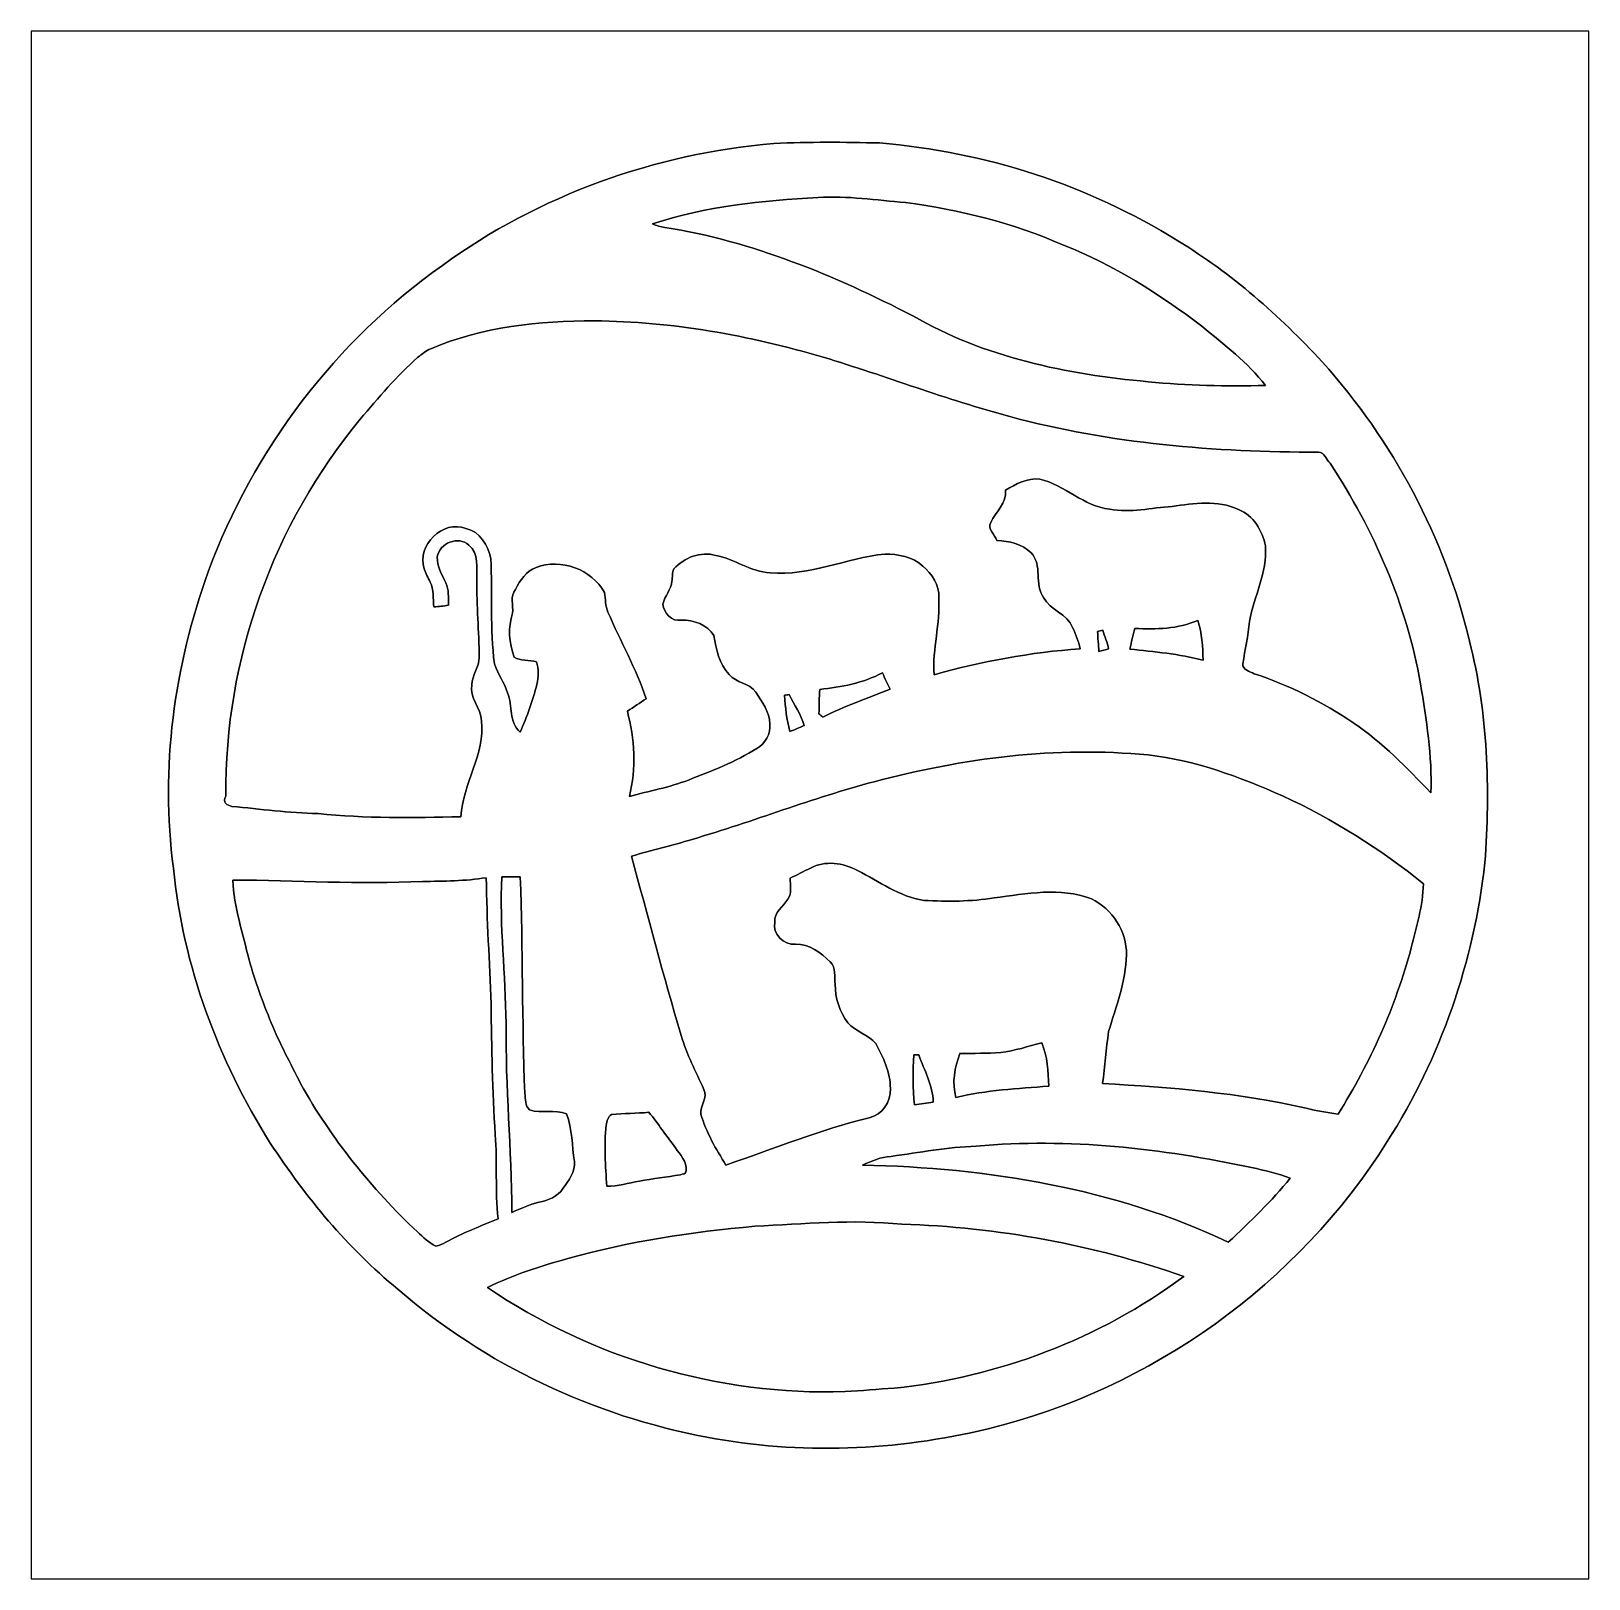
# Model space of a CAD drawing. Header units: centimetres. Extents: x -16.8 to 16.8, y -16.7 to 16.7.
import ezdxf

# ---------------------------------------------------------------- set-up
doc = ezdxf.new("R2010")
doc.units = ezdxf.units.CM
doc.header["$MEASUREMENT"] = 0
doc.layers.add('Layer 1', color=7, linetype='Continuous')

msp = doc.modelspace()

# ---------------------------------------------------------------- linework, layer by layer
at = {"layer": 'Layer 1', "color": 7}
for points, knots in [([(-16.77458, 16.66875), (-16.77458, 16.66875), (16.77458, 16.66875), (16.77458, 16.66875), (16.77458, 16.66875), (16.77458, 16.66875), (16.77458, -16.66875), (16.77458, -16.66875), (16.77458, -16.66875), (16.77458, -16.66875), (-16.77458, -16.66875), (-16.77458, -16.66875), (-16.77458, -16.66875), (-16.77458, -16.66875), (-16.77458, 16.66875), (-16.77458, 16.66875), (-16.77458, 16.66875), (-16.77458, 16.66875), (-16.77458, 16.66875), (-16.77458, 16.66875)], [0, 0, 0, 0, 0.16666667, 0.16666667, 0.16666667, 0.16666667, 0.33333333, 0.33333333, 0.33333333, 0.33333333, 0.5, 0.5, 0.5, 0.5, 0.66666667, 0.66666667, 0.66666667, 0.66666667, 1, 1, 1, 1]), ([(-0.77788, 14.24799), (-3.33551, 14.03103), (-5.83988, 13.13497), (-7.91739, 11.62121), (-7.91739, 11.62121), (-10.21292, 9.99878), (-11.98774, 7.66092), (-12.95929, 5.02532), (-12.95929, 5.02532), (-13.69695, 2.99544), (-13.9954, 0.78881), (-13.71071, -1.35819), (-13.71071, -1.35819), (-13.50292, -3.46393), (-12.74657, -5.49734), (-11.62473, -7.28521), (-11.62473, -7.28521), (-10.85356, -8.44726), (-9.96139, -9.54476), (-8.87624, -10.42882), (-8.87624, -10.42882), (-6.99699, -12.06394), (-4.66513, -13.15649), (-2.22074, -13.61546), (-2.22074, -13.61546), (-0.22084, -13.99857), (1.85702, -13.91109), (3.83434, -13.43872), (3.83434, -13.43872), (7.35154, -12.57794), (10.5089, -10.31875), (12.4333, -7.24817), (12.4333, -7.24817), (13.58971, -5.44759), (14.29667, -3.37044), (14.5355, -1.24636), (14.5355, -1.24636), (14.65192, 0.34819), (14.60288, 1.97203), (14.20495, 3.52707), (14.20495, 3.52707), (13.67402, 5.75804), (12.5603, 7.84331), (11.0303, 9.54864), (11.0303, 9.54864), (10.10567, 10.53924), (9.08367, 11.45328), (7.91916, 12.15355), (7.91916, 12.15355), (5.98805, 13.35581), (3.76414, 14.07583), (1.49825, 14.26034), (1.49825, 14.26034), (0.73978, 14.27656), (-0.02011, 14.2875), (-0.77788, 14.24799)], [0, 0, 0, 0, 0.06666667, 0.06666667, 0.06666667, 0.06666667, 0.13333333, 0.13333333, 0.13333333, 0.13333333, 0.2, 0.2, 0.2, 0.2, 0.26666667, 0.26666667, 0.26666667, 0.26666667, 0.33333333, 0.33333333, 0.33333333, 0.33333333, 0.4, 0.4, 0.4, 0.4, 0.46666667, 0.46666667, 0.46666667, 0.46666667, 0.53333333, 0.53333333, 0.53333333, 0.53333333, 0.6, 0.6, 0.6, 0.6, 0.66666667, 0.66666667, 0.66666667, 0.66666667, 0.73333333, 0.73333333, 0.73333333, 0.73333333, 0.8, 0.8, 0.8, 0.8, 0.86666667, 0.86666667, 0.86666667, 0.86666667, 1, 1, 1, 1]), ([(0.17498, 13.0877), (0.80433, 13.12439), (1.43087, 13.02667), (2.05705, 12.97905), (2.05705, 12.97905), (3.22263, 12.81465), (4.37903, 12.53878), (5.45782, 12.06006), (5.45782, 12.06006), (6.53556, 11.63743), (7.52263, 11.00914), (8.44162, 10.31169), (8.44162, 10.31169), (8.91716, 9.91235), (9.43363, 9.53841), (9.80722, 9.0364), (9.80722, 9.0364), (8.9662, 9.017), (8.12165, 9.03111), (7.28486, 9.11825), (7.28486, 9.11825), (5.53014, 9.27347), (3.75073, 9.64318), (2.21368, 10.53677), (2.21368, 10.53677), (0.53093, 11.40495), (-1.24566, 12.14332), (-3.12526, 12.44282), (-3.12526, 12.44282), (-3.21769, 12.45588), (-3.30764, 12.48092), (-3.39408, 12.5155), (-3.39408, 12.5155), (-2.24296, 12.89332), (-1.02941, 13.02314), (0.17498, 13.0877)], [0, 0, 0, 0, 0.1, 0.1, 0.1, 0.1, 0.2, 0.2, 0.2, 0.2, 0.3, 0.3, 0.3, 0.3, 0.4, 0.4, 0.4, 0.4, 0.5, 0.5, 0.5, 0.5, 0.6, 0.6, 0.6, 0.6, 0.7, 0.7, 0.7, 0.7, 0.8, 0.8, 0.8, 0.8, 1, 1, 1, 1]), ([(-8.16857, 9.82557), (-7.05908, 10.30217), (-5.836, 10.43199), (-4.63903, 10.42811), (-4.63903, 10.42811), (-2.96933, 10.41647), (-1.3141, 10.11273), (0.2854, 9.64565), (0.2854, 9.64565), (1.63089, 9.23925), (2.94428, 8.72913), (4.30389, 8.36859), (4.30389, 8.36859), (6.46642, 7.77769), (8.72102, 7.60412), (10.95446, 7.59954), (10.95446, 7.59954), (11.08216, 7.59248), (11.12097, 7.43479), (11.20352, 7.36036), (11.20352, 7.36036), (12.14861, 5.92208), (12.84817, 4.31024), (13.1505, 2.61161), (13.1505, 2.61161), (13.27432, 1.83586), (13.4052, 1.04987), (13.37239, 0.26317), (13.37239, 0.26317), (12.85169, 0.79798), (12.33593, 1.34691), (11.7094, 1.76213), (11.7094, 1.76213), (11.04971, 2.2158), (10.32616, 2.57669), (9.56627, 2.82822), (9.56627, 2.82822), (9.47032, 2.87161), (9.31545, 2.91042), (9.32074, 3.0413), (9.32074, 3.0413), (9.37119, 3.34539), (9.44492, 3.64666), (9.46362, 3.95534), (9.46362, 3.95534), (9.56627, 4.49968), (9.84814, 5.0098), (9.8104, 5.57918), (9.8104, 5.57918), (9.74125, 5.90479), (9.55322, 6.23746), (9.23043, 6.36623), (9.23043, 6.36623), (8.78064, 6.57507), (8.27052, 6.49746), (7.79745, 6.42973), (7.79745, 6.42973), (7.35154, 6.40397), (6.90104, 6.28368), (6.45548, 6.37469), (6.45548, 6.37469), (5.88786, 6.42726), (5.49275, 6.89857), (4.94665, 7.01781), (4.94665, 7.01781), (4.67678, 7.05062), (4.43653, 6.91056), (4.21252, 6.78251), (4.21252, 6.78251), (4.23474, 6.49781), (4.00614, 6.31966), (3.89396, 6.08789), (3.89396, 6.08789), (3.81917, 5.94607), (3.97792, 5.82224), (4.02555, 5.70054), (4.02555, 5.70054), (4.28978, 5.68643), (4.56636, 5.6201), (4.76321, 5.43243), (4.76321, 5.43243), (5.01438, 5.16819), (4.82388, 4.75156), (5.03237, 4.46864), (5.03237, 4.46864), (5.17419, 4.191), (5.54461, 4.12044), (5.65679, 3.82623), (5.65679, 3.82623), (5.72699, 3.67912), (5.77956, 3.52425), (5.82083, 3.36656), (5.82083, 3.36656), (4.75509, 3.28648), (3.69958, 3.09774), (2.67194, 2.80564), (2.67194, 2.80564), (2.63243, 3.36374), (2.81199, 3.90666), (2.77213, 4.4637), (2.77213, 4.4637), (2.79329, 4.73498), (2.62643, 4.97805), (2.42958, 5.14667), (2.42958, 5.14667), (2.21121, 5.35023), (1.89794, 5.40385), (1.61043, 5.40561), (1.61043, 5.40561), (0.77893, 5.31918), (-0.00882, 4.92372), (-0.85901, 4.99992), (-0.85901, 4.99992), (-1.27882, 5.02109), (-1.62384, 5.29696), (-2.02847, 5.37739), (-2.02847, 5.37739), (-2.35656, 5.46629), (-2.70828, 5.33188), (-2.93088, 5.08529), (-2.93088, 5.08529), (-2.97392, 5.00486), (-2.95663, 4.90784), (-2.97286, 4.82036), (-2.97286, 4.82036), (-2.9905, 4.64079), (-3.12949, 4.5018), (-3.16689, 4.32894), (-3.16689, 4.32894), (-3.1429, 4.13667), (-2.98838, 3.93912), (-2.76825, 3.98392), (-2.76825, 3.98392), (-2.50508, 3.98674), (-2.21298, 3.88549), (-2.07257, 3.65125), (-2.07257, 3.65125), (-2.02001, 3.35245), (-1.96003, 3.03918), (-1.74096, 2.80987), (-1.74096, 2.80987), (-1.59279, 2.62467), (-1.29963, 2.63631), (-1.17016, 2.42852), (-1.17016, 2.42852), (-1.02799, 2.22462), (-0.8703, 2.00448), (-0.86607, 1.74519), (-0.86607, 1.74519), (-0.84526, 1.53317), (-0.95956, 1.31974), (-1.14618, 1.21885), (-1.14618, 1.21885), (-1.60373, 0.92498), (-2.11631, 0.73484), (-2.62008, 0.53834), (-2.62008, 0.53834), (-3.03107, 0.37818), (-3.46639, 0.30092), (-3.89043, 0.18591), (-3.89043, 0.18591), (-3.73451, 0.79022), (-3.77966, 1.42205), (-3.93312, 2.02106), (-3.93312, 2.02106), (-3.7973, 2.10996), (-3.66078, 2.19851), (-3.52531, 2.28847), (-3.52531, 2.28847), (-3.74791, 2.93158), (-4.07882, 3.53025), (-4.35187, 4.15255), (-4.35187, 4.15255), (-4.41501, 4.2859), (-4.39632, 4.43689), (-4.42948, 4.57694), (-4.42948, 4.57694), (-4.70112, 5.08247), (-5.36469, 5.31283), (-5.90021, 5.11881), (-5.90021, 5.11881), (-6.11611, 5.03696), (-6.24381, 4.83976), (-6.34224, 4.64397), (-6.34224, 4.64397), (-6.47136, 4.49827), (-6.38034, 4.30177), (-6.40962, 4.1335), (-6.40962, 4.1335), (-6.50134, 3.82587), (-6.48758, 3.4858), (-6.37223, 3.1877), (-6.37223, 3.1877), (-6.24276, 3.0928), (-6.04555, 3.12879), (-5.89104, 3.08645), (-5.89104, 3.08645), (-5.84694, 2.927), (-5.83741, 2.75978), (-5.88363, 2.59856), (-5.88363, 2.59856), (-5.96688, 2.24367), (-6.09847, 1.90183), (-6.24276, 1.56774), (-6.24276, 1.56774), (-6.49182, 1.78294), (-6.39586, 2.13713), (-6.51581, 2.41335), (-6.51581, 2.41335), (-6.57578, 2.63737), (-6.73241, 2.8194), (-6.79556, 3.04059), (-6.79556, 3.04059), (-6.89963, 3.79236), (-6.83542, 4.5533), (-6.87529, 5.30825), (-6.87529, 5.30825), (-6.93103, 5.588), (-7.10883, 5.89527), (-7.40939, 5.95348), (-7.40939, 5.95348), (-7.91245, 6.15491), (-8.47266, 5.59012), (-8.31039, 5.09023), (-8.31039, 5.09023), (-8.28005, 4.98934), (-8.22607, 4.89797), (-8.18127, 4.80307), (-8.18127, 4.80307), (-8.09837, 4.63726), (-8.12271, 4.44571), (-8.09907, 4.26685), (-8.09907, 4.26685), (-7.995, 4.27214), (-7.89164, 4.28449), (-7.78933, 4.30354), (-7.78933, 4.30354), (-7.78616, 4.46546), (-7.77593, 4.63656), (-7.84543, 4.7879), (-7.84543, 4.7879), (-7.92409, 4.96641), (-8.03769, 5.13962), (-8.02711, 5.34388), (-8.02711, 5.34388), (-7.9816, 5.64162), (-7.57379, 5.80778), (-7.3466, 5.59929), (-7.3466, 5.59929), (-7.11306, 5.41761), (-7.19631, 5.10469), (-7.17479, 4.85105), (-7.17479, 4.85105), (-7.18256, 4.29295), (-7.1307, 3.73698), (-7.12188, 3.17959), (-7.12188, 3.17959), (-7.13105, 2.97321), (-7.27393, 2.79964), (-7.28239, 2.59115), (-7.28239, 2.59115), (-7.33778, 2.30399), (-7.08836, 2.09197), (-7.07566, 1.8161), (-7.07566, 1.8161), (-6.99558, 1.08691), (-7.47713, 0.46249), (-7.52122, -0.25153), (-7.52122, -0.25153), (-8.54639, -0.27728), (-9.57439, -0.28857), (-10.59603, -0.18556), (-10.59603, -0.18556), (-11.21939, -0.1718), (-11.8364, -0.08855), (-12.45588, -0.02893), (-12.45588, -0.02893), (-12.54866, -0.01058), (-12.66896, 0.05609), (-12.57829, 0.19297), (-12.57829, 0.19297), (-12.6171, 3.12914), (-11.55418, 6.05226), (-9.68869, 8.31286), (-9.68869, 8.31286), (-9.29252, 8.77288), (-8.90482, 9.2456), (-8.44374, 9.64318), (-8.44374, 9.64318), (-8.35872, 9.71303), (-8.27088, 9.78253), (-8.16857, 9.82557)], [0, 0, 0, 0, 0.01351351, 0.01351351, 0.01351351, 0.01351351, 0.02702703, 0.02702703, 0.02702703, 0.02702703, 0.04054054, 0.04054054, 0.04054054, 0.04054054, 0.05405405, 0.05405405, 0.05405405, 0.05405405, 0.06756757, 0.06756757, 0.06756757, 0.06756757, 0.08108108, 0.08108108, 0.08108108, 0.08108108, 0.09459459, 0.09459459, 0.09459459, 0.09459459, 0.10810811, 0.10810811, 0.10810811, 0.10810811, 0.12162162, 0.12162162, 0.12162162, 0.12162162, 0.13513514, 0.13513514, 0.13513514, 0.13513514, 0.14864865, 0.14864865, 0.14864865, 0.14864865, 0.16216216, 0.16216216, 0.16216216, 0.16216216, 0.17567568, 0.17567568, 0.17567568, 0.17567568, 0.18918919, 0.18918919, 0.18918919, 0.18918919, 0.2027027, 0.2027027, 0.2027027, 0.2027027, 0.21621622, 0.21621622, 0.21621622, 0.21621622, 0.22972973, 0.22972973, 0.22972973, 0.22972973, 0.24324324, 0.24324324, 0.24324324, 0.24324324, 0.25675676, 0.25675676, 0.25675676, 0.25675676, 0.27027027, 0.27027027, 0.27027027, 0.27027027, 0.28378378, 0.28378378, 0.28378378, 0.28378378, 0.2972973, 0.2972973, 0.2972973, 0.2972973, 0.31081081, 0.31081081, 0.31081081, 0.31081081, 0.32432432, 0.32432432, 0.32432432, 0.32432432, 0.33783784, 0.33783784, 0.33783784, 0.33783784, 0.35135135, 0.35135135, 0.35135135, 0.35135135, 0.36486486, 0.36486486, 0.36486486, 0.36486486, 0.37837838, 0.37837838, 0.37837838, 0.37837838, 0.39189189, 0.39189189, 0.39189189, 0.39189189, 0.40540541, 0.40540541, 0.40540541, 0.40540541, 0.41891892, 0.41891892, 0.41891892, 0.41891892, 0.43243243, 0.43243243, 0.43243243, 0.43243243, 0.44594595, 0.44594595, 0.44594595, 0.44594595, 0.45945946, 0.45945946, 0.45945946, 0.45945946, 0.47297297, 0.47297297, 0.47297297, 0.47297297, 0.48648649, 0.48648649, 0.48648649, 0.48648649, 0.5, 0.5, 0.5, 0.5, 0.51351351, 0.51351351, 0.51351351, 0.51351351, 0.52702703, 0.52702703, 0.52702703, 0.52702703, 0.54054054, 0.54054054, 0.54054054, 0.54054054, 0.55405405, 0.55405405, 0.55405405, 0.55405405, 0.56756757, 0.56756757, 0.56756757, 0.56756757, 0.58108108, 0.58108108, 0.58108108, 0.58108108, 0.59459459, 0.59459459, 0.59459459, 0.59459459, 0.60810811, 0.60810811, 0.60810811, 0.60810811, 0.62162162, 0.62162162, 0.62162162, 0.62162162, 0.63513514, 0.63513514, 0.63513514, 0.63513514, 0.64864865, 0.64864865, 0.64864865, 0.64864865, 0.66216216, 0.66216216, 0.66216216, 0.66216216, 0.67567568, 0.67567568, 0.67567568, 0.67567568, 0.68918919, 0.68918919, 0.68918919, 0.68918919, 0.7027027, 0.7027027, 0.7027027, 0.7027027, 0.71621622, 0.71621622, 0.71621622, 0.71621622, 0.72972973, 0.72972973, 0.72972973, 0.72972973, 0.74324324, 0.74324324, 0.74324324, 0.74324324, 0.75675676, 0.75675676, 0.75675676, 0.75675676, 0.77027027, 0.77027027, 0.77027027, 0.77027027, 0.78378378, 0.78378378, 0.78378378, 0.78378378, 0.7972973, 0.7972973, 0.7972973, 0.7972973, 0.81081081, 0.81081081, 0.81081081, 0.81081081, 0.82432432, 0.82432432, 0.82432432, 0.82432432, 0.83783784, 0.83783784, 0.83783784, 0.83783784, 0.85135135, 0.85135135, 0.85135135, 0.85135135, 0.86486486, 0.86486486, 0.86486486, 0.86486486, 0.87837838, 0.87837838, 0.87837838, 0.87837838, 0.89189189, 0.89189189, 0.89189189, 0.89189189, 0.90540541, 0.90540541, 0.90540541, 0.90540541, 0.91891892, 0.91891892, 0.91891892, 0.91891892, 0.93243243, 0.93243243, 0.93243243, 0.93243243, 0.94594595, 0.94594595, 0.94594595, 0.94594595, 0.95945946, 0.95945946, 0.95945946, 0.95945946, 0.97297297, 0.97297297, 0.97297297, 0.97297297, 1, 1, 1, 1]), ([(6.19337, 3.73803), (6.22124, 3.74438), (6.27627, 3.75708), (6.30379, 3.76379), (6.30379, 3.76379), (6.34929, 3.63255), (6.40397, 3.50308), (6.42902, 3.3655), (6.42902, 3.3655), (6.37752, 3.35104), (6.27486, 3.32246), (6.22335, 3.308), (6.22335, 3.308), (6.21101, 3.45158), (6.20042, 3.59481), (6.19337, 3.73803)], [0, 0, 0, 0, 0.2, 0.2, 0.2, 0.2, 0.4, 0.4, 0.4, 0.4, 0.6, 0.6, 0.6, 0.6, 1, 1, 1, 1]), ([(6.99276, 3.80436), (7.45172, 3.78001), (7.92515, 3.78919), (8.35272, 3.97722), (8.35272, 3.97722), (8.44726, 3.70311), (8.4582, 3.40889), (8.46772, 3.12103), (8.46772, 3.12103), (7.94985, 3.25014), (7.41715, 3.30235), (6.88799, 3.36021), (6.88799, 3.36021), (6.92221, 3.50837), (6.95713, 3.65654), (6.99276, 3.80436)], [0, 0, 0, 0, 0.2, 0.2, 0.2, 0.2, 0.4, 0.4, 0.4, 0.4, 0.6, 0.6, 0.6, 0.6, 1, 1, 1, 1]), ([(0.21096, 2.49096), (0.67663, 2.53788), (1.14265, 2.62855), (1.56069, 2.84692), (1.56069, 2.84692), (1.61149, 2.72733), (1.66758, 2.60985), (1.72332, 2.49273), (1.72332, 2.49273), (1.23825, 2.29623), (0.73907, 2.13254), (0.2734, 1.89159), (0.2734, 1.89159), (0.24659, 1.91699), (0.21978, 1.94239), (0.19332, 1.96709), (0.19332, 1.96709), (0.1972, 2.14242), (0.19826, 2.31669), (0.21096, 2.49096)], [0, 0, 0, 0, 0.16666667, 0.16666667, 0.16666667, 0.16666667, 0.33333333, 0.33333333, 0.33333333, 0.33333333, 0.5, 0.5, 0.5, 0.5, 0.66666667, 0.66666667, 0.66666667, 0.66666667, 1, 1, 1, 1]), ([(-0.54716, 2.36361), (-0.52282, 2.36714), (-0.47413, 2.37455), (-0.44979, 2.37808), (-0.44979, 2.37808), (-0.3362, 2.15935), (-0.1965, 1.95121), (-0.12524, 1.71238), (-0.12524, 1.71238), (-0.22648, 1.66546), (-0.32949, 1.62278), (-0.43462, 1.58574), (-0.43462, 1.58574), (-0.49848, 1.84044), (-0.53693, 2.1015), (-0.54716, 2.36361)], [0, 0, 0, 0, 0.2, 0.2, 0.2, 0.2, 0.4, 0.4, 0.4, 0.4, 0.6, 0.6, 0.6, 0.6, 1, 1, 1, 1]), ([(1.37866, 0.50024), (3.29777, 1.01036), (5.30084, 1.26824), (7.28486, 1.07809), (7.28486, 1.07809), (8.29522, 0.96414), (9.25583, 0.60643), (10.17834, 0.19473), (10.17834, 0.19473), (11.26631, -0.30163), (12.28196, -0.94756), (13.21294, -1.69616), (13.21294, -1.69616), (13.19989, -2.16888), (13.06477, -2.62431), (12.948, -3.07904), (12.948, -3.07904), (12.60828, -4.34199), (12.07276, -5.55237), (11.3725, -6.65621), (11.3725, -6.65621), (11.14072, -6.62658), (10.91106, -6.58883), (10.68458, -6.53168), (10.68458, -6.53168), (9.24489, -6.20395), (7.77099, -6.07519), (6.2992, -6.00146), (6.2992, -6.00146), (6.35353, -5.62928), (6.37293, -5.25251), (6.4322, -4.88103), (6.4322, -4.88103), (6.59165, -4.33952), (6.80332, -3.79906), (6.81531, -3.22756), (6.81531, -3.22756), (6.82801, -2.72344), (6.50981, -2.23838), (6.06037, -2.02036), (6.06037, -2.02036), (5.38727, -1.76177), (4.65984, -1.91206), (3.96946, -2.00131), (3.96946, -2.00131), (3.46851, -2.07998), (2.95804, -2.08351), (2.45286, -2.05458), (2.45286, -2.05458), (1.92158, -1.97414), (1.48802, -1.64571), (1.02094, -1.40935), (1.02094, -1.40935), (0.71508, -1.24319), (0.3235, -1.19063), (0.00776, -1.35925), (0.00776, -1.35925), (-0.13899, -1.4291), (-0.28152, -1.50707), (-0.42863, -1.57621), (-0.42863, -1.57621), (-0.42968, -1.72791), (-0.38241, -1.89689), (-0.47519, -2.03059), (-0.47519, -2.03059), (-0.57679, -2.19181), (-0.77893, -2.30646), (-0.75883, -2.52448), (-0.75883, -2.52448), (-0.81562, -2.77742), (-0.56515, -3.02295), (-0.31327, -2.99649), (-0.31327, -2.99649), (-0.01799, -2.99403), (0.23424, -3.17712), (0.4318, -3.3782), (0.4318, -3.3782), (0.56903, -3.50167), (0.51647, -3.70099), (0.54292, -3.86292), (0.54292, -3.86292), (0.53869, -4.15854), (0.63712, -4.45311), (0.81456, -4.68912), (0.81456, -4.68912), (0.98319, -4.87962), (1.25695, -4.94665), (1.41923, -5.13927), (1.41923, -5.13927), (1.57727, -5.43772), (1.73355, -5.76121), (1.73108, -6.10729), (1.73108, -6.10729), (1.75013, -6.3881), (1.55222, -6.68091), (1.27282, -6.73806), (1.27282, -6.73806), (0.21872, -6.99382), (-0.78599, -7.40551), (-1.8094, -7.75547), (-1.8094, -7.75547), (-2.02883, -7.41116), (-2.23308, -7.05167), (-2.35162, -6.65903), (-2.35162, -6.65903), (-2.37631, -6.47735), (-2.19251, -6.30626), (-2.28388, -6.12493), (-2.28388, -6.12493), (-2.46098, -5.74322), (-2.65501, -5.36716), (-2.77424, -4.96147), (-2.77424, -4.96147), (-3.15454, -3.68265), (-3.49603, -2.39324), (-3.84104, -1.1049), (-3.84104, -1.1049), (-3.41101, -0.96767), (-2.96898, -0.87277), (-2.53718, -0.74083), (-2.53718, -0.74083), (-1.22308, -0.35489), (0.05433, 0.14817), (1.37866, 0.50024)], [0, 0, 0, 0, 0.03125, 0.03125, 0.03125, 0.03125, 0.0625, 0.0625, 0.0625, 0.0625, 0.09375, 0.09375, 0.09375, 0.09375, 0.125, 0.125, 0.125, 0.125, 0.15625, 0.15625, 0.15625, 0.15625, 0.1875, 0.1875, 0.1875, 0.1875, 0.21875, 0.21875, 0.21875, 0.21875, 0.25, 0.25, 0.25, 0.25, 0.28125, 0.28125, 0.28125, 0.28125, 0.3125, 0.3125, 0.3125, 0.3125, 0.34375, 0.34375, 0.34375, 0.34375, 0.375, 0.375, 0.375, 0.375, 0.40625, 0.40625, 0.40625, 0.40625, 0.4375, 0.4375, 0.4375, 0.4375, 0.46875, 0.46875, 0.46875, 0.46875, 0.5, 0.5, 0.5, 0.5, 0.53125, 0.53125, 0.53125, 0.53125, 0.5625, 0.5625, 0.5625, 0.5625, 0.59375, 0.59375, 0.59375, 0.59375, 0.625, 0.625, 0.625, 0.625, 0.65625, 0.65625, 0.65625, 0.65625, 0.6875, 0.6875, 0.6875, 0.6875, 0.71875, 0.71875, 0.71875, 0.71875, 0.75, 0.75, 0.75, 0.75, 0.78125, 0.78125, 0.78125, 0.78125, 0.8125, 0.8125, 0.8125, 0.8125, 0.84375, 0.84375, 0.84375, 0.84375, 0.875, 0.875, 0.875, 0.875, 0.90625, 0.90625, 0.90625, 0.90625, 0.9375, 0.9375, 0.9375, 0.9375, 1, 1, 1, 1]), ([(-8.34355, -1.645), (-7.88494, -1.64606), (-7.42633, -1.63618), (-6.9723, -1.56669), (-6.9723, -1.56669), (-6.96031, -2.47368), (-6.9021, -3.37926), (-6.86788, -4.2859), (-6.86788, -4.2859), (-6.85835, -5.22323), (-6.8393, -6.16126), (-6.77827, -7.09718), (-6.77827, -7.09718), (-6.73664, -7.70043), (-6.78109, -8.30756), (-6.71971, -8.91046), (-6.71971, -8.91046), (-7.09436, -9.07591), (-7.48136, -9.21667), (-7.84049, -9.41493), (-7.84049, -9.41493), (-7.90998, -9.45021), (-7.97913, -9.49149), (-8.05744, -9.50348), (-8.05744, -9.50348), (-8.2102, -9.43187), (-8.32979, -9.30557), (-8.45573, -9.19656), (-8.45573, -9.19656), (-9.44351, -8.26135), (-10.30923, -7.19032), (-10.9728, -6.00075), (-10.9728, -6.00075), (-11.18553, -5.56401), (-11.42294, -5.13927), (-11.60639, -4.68912), (-11.60639, -4.68912), (-11.78772, -4.24674), (-11.94858, -3.79554), (-12.08158, -3.33657), (-12.08158, -3.33657), (-12.21493, -2.76754), (-12.40825, -2.20416), (-12.42942, -1.61572), (-12.42942, -1.61572), (-11.06734, -1.61996), (-9.70492, -1.71944), (-8.34355, -1.645)], [0, 0, 0, 0, 0.07692308, 0.07692308, 0.07692308, 0.07692308, 0.15384615, 0.15384615, 0.15384615, 0.15384615, 0.23076923, 0.23076923, 0.23076923, 0.23076923, 0.30769231, 0.30769231, 0.30769231, 0.30769231, 0.38461538, 0.38461538, 0.38461538, 0.38461538, 0.46153846, 0.46153846, 0.46153846, 0.46153846, 0.53846154, 0.53846154, 0.53846154, 0.53846154, 0.61538462, 0.61538462, 0.61538462, 0.61538462, 0.69230769, 0.69230769, 0.69230769, 0.69230769, 0.76923077, 0.76923077, 0.76923077, 0.76923077, 0.84615385, 0.84615385, 0.84615385, 0.84615385, 1, 1, 1, 1]), ([(-6.63963, -1.54623), (-6.50628, -1.54517), (-6.37293, -1.54517), (-6.23923, -1.54623), (-6.23923, -1.54623), (-6.18384, -3.09986), (-6.2043, -4.6549), (-6.14257, -6.20854), (-6.14257, -6.20854), (-6.12105, -6.32319), (-6.14151, -6.48194), (-6.0392, -6.56802), (-6.0392, -6.56802), (-5.78344, -6.65057), (-5.49451, -6.55496), (-5.24369, -6.65339), (-5.24369, -6.65339), (-5.12128, -6.98077), (-5.1241, -7.33637), (-5.07471, -7.67891), (-5.07471, -7.67891), (-5.05107, -7.90116), (-5.19889, -8.09307), (-5.31989, -8.26276), (-5.31989, -8.26276), (-5.44124, -8.43068), (-5.63774, -8.52452), (-5.83918, -8.55486), (-5.83918, -8.55486), (-6.04308, -8.59861), (-6.22794, -8.69703), (-6.41985, -8.77535), (-6.41985, -8.77535), (-6.42585, -7.41856), (-6.56061, -6.06637), (-6.54579, -4.70958), (-6.54579, -4.70958), (-6.55779, -3.65443), (-6.6869, -2.60209), (-6.63963, -1.54623)], [0, 0, 0, 0, 0.09090909, 0.09090909, 0.09090909, 0.09090909, 0.18181818, 0.18181818, 0.18181818, 0.18181818, 0.27272727, 0.27272727, 0.27272727, 0.27272727, 0.36363636, 0.36363636, 0.36363636, 0.36363636, 0.45454545, 0.45454545, 0.45454545, 0.45454545, 0.54545455, 0.54545455, 0.54545455, 0.54545455, 0.63636364, 0.63636364, 0.63636364, 0.63636364, 0.72727273, 0.72727273, 0.72727273, 0.72727273, 0.81818182, 0.81818182, 0.81818182, 0.81818182, 1, 1, 1, 1]), ([(4.1088, -5.33294), (4.40972, -5.29378), (4.699, -5.19924), (4.9911, -5.12233), (4.9911, -5.12233), (5.11387, -5.41726), (5.13292, -5.73722), (5.14138, -6.05367), (5.14138, -6.05367), (4.47322, -6.11329), (3.79765, -6.13657), (3.14431, -6.30202), (3.14431, -6.30202), (3.04976, -5.98487), (3.1182, -5.65291), (3.22827, -5.34987), (3.22827, -5.34987), (3.52178, -5.34776), (3.81564, -5.35446), (4.1088, -5.33294)], [0, 0, 0, 0, 0.16666667, 0.16666667, 0.16666667, 0.16666667, 0.33333333, 0.33333333, 0.33333333, 0.33333333, 0.5, 0.5, 0.5, 0.5, 0.66666667, 0.66666667, 0.66666667, 0.66666667, 1, 1, 1, 1]), ([(2.23873, -5.37916), (2.26483, -5.37986), (2.31669, -5.38127), (2.3428, -5.38198), (2.3428, -5.38198), (2.46168, -5.71641), (2.6476, -6.03215), (2.65218, -6.39798), (2.65218, -6.39798), (2.51883, -6.41844), (2.38478, -6.43925), (2.25213, -6.46077), (2.25213, -6.46077), (2.20874, -6.102), (2.21368, -5.73934), (2.23873, -5.37916)], [0, 0, 0, 0, 0.2, 0.2, 0.2, 0.2, 0.4, 0.4, 0.4, 0.4, 0.6, 0.6, 0.6, 0.6, 1, 1, 1, 1]), ([(-4.27461, -6.66644), (-4.00685, -6.6421), (-3.73698, -6.64527), (-3.46922, -6.61917), (-3.46922, -6.61917), (-3.26919, -6.86576), (-3.0921, -7.12999), (-2.89983, -7.38258), (-2.89983, -7.38258), (-2.79471, -7.53216), (-2.65113, -7.68103), (-2.66488, -7.8807), (-2.66488, -7.8807), (-2.66841, -7.94738), (-2.74285, -7.94985), (-2.79224, -7.96431), (-2.79224, -7.96431), (-3.08575, -8.01546), (-3.38314, -8.04545), (-3.67524, -8.10542), (-3.67524, -8.10542), (-3.90878, -8.14141), (-4.13844, -8.21619), (-4.37691, -8.20984), (-4.37691, -8.20984), (-4.40196, -7.77275), (-4.43936, -7.33354), (-4.38997, -6.89681), (-4.38997, -6.89681), (-4.37586, -6.81249), (-4.3561, -6.71195), (-4.27461, -6.66644)], [0, 0, 0, 0, 0.11111111, 0.11111111, 0.11111111, 0.11111111, 0.22222222, 0.22222222, 0.22222222, 0.22222222, 0.33333333, 0.33333333, 0.33333333, 0.33333333, 0.44444444, 0.44444444, 0.44444444, 0.44444444, 0.55555556, 0.55555556, 0.55555556, 0.55555556, 0.66666667, 0.66666667, 0.66666667, 0.66666667, 0.77777778, 0.77777778, 0.77777778, 0.77777778, 1, 1, 1, 1]), ([(3.58105, -7.34942), (5.56613, -7.16739), (7.56602, -7.39669), (9.50948, -7.80909), (9.50948, -7.80909), (9.79099, -7.87224), (10.07286, -7.93856), (10.34521, -8.03487), (10.34521, -8.03487), (9.9441, -8.53652), (9.47279, -8.97537), (9.00994, -9.41881), (9.00994, -9.41881), (6.55884, -8.25429), (3.8227, -7.81403), (1.12818, -7.75547), (1.12818, -7.75547), (1.3275, -7.67362), (1.52753, -7.57802), (1.74696, -7.56814), (1.74696, -7.56814), (2.35761, -7.48947), (2.96369, -7.36353), (3.58105, -7.34942)], [0, 0, 0, 0, 0.14285714, 0.14285714, 0.14285714, 0.14285714, 0.28571429, 0.28571429, 0.28571429, 0.28571429, 0.42857143, 0.42857143, 0.42857143, 0.42857143, 0.57142857, 0.57142857, 0.57142857, 0.57142857, 0.71428571, 0.71428571, 0.71428571, 0.71428571, 1, 1, 1, 1]), ([(-1.1878, -9.07486), (-0.13335, -9.01806), (0.92322, -8.92492), (1.97873, -9.02935), (1.97873, -9.02935), (4.04389, -9.0932), (6.09917, -9.4682), (8.04827, -10.15541), (8.04827, -10.15541), (6.23923, -11.50091), (4.05483, -12.32464), (1.81539, -12.56136), (1.81539, -12.56136), (1.46226, -12.58006), (1.11054, -12.6178), (0.75741, -12.63615), (0.75741, -12.63615), (-1.96144, -12.72293), (-4.69688, -11.92177), (-6.94619, -10.39213), (-6.94619, -10.39213), (-6.39445, -10.12331), (-5.80884, -9.93034), (-5.21723, -9.77124), (-5.21723, -9.77124), (-3.90313, -9.39694), (-2.54706, -9.19515), (-1.1878, -9.07486)], [0, 0, 0, 0, 0.125, 0.125, 0.125, 0.125, 0.25, 0.25, 0.25, 0.25, 0.375, 0.375, 0.375, 0.375, 0.5, 0.5, 0.5, 0.5, 0.625, 0.625, 0.625, 0.625, 0.75, 0.75, 0.75, 0.75, 1, 1, 1, 1])]:
    msp.add_open_spline(points, degree=3, knots=knots, dxfattribs=at)
at = {"layer": 'Layer 1'}
for points, knots in [([(-0.77788, 14.24799), (-0.02011, 14.2875), (0.73978, 14.27656), (1.49825, 14.26034), (1.49825, 14.26034), (3.76414, 14.07583), (5.98805, 13.35581), (7.91916, 12.15355), (7.91916, 12.15355), (9.08367, 11.45328), (10.10567, 10.53924), (11.0303, 9.54864), (11.0303, 9.54864), (12.5603, 7.84331), (13.67402, 5.75804), (14.20495, 3.52707), (14.20495, 3.52707), (14.60288, 1.97203), (14.65192, 0.34819), (14.5355, -1.24636), (14.5355, -1.24636), (14.29667, -3.37044), (13.58971, -5.44759), (12.4333, -7.24817), (12.4333, -7.24817), (10.5089, -10.31875), (7.35154, -12.57794), (3.83434, -13.43872), (3.83434, -13.43872), (1.85702, -13.91109), (-0.22084, -13.99857), (-2.22074, -13.61546), (-2.22074, -13.61546), (-4.66513, -13.15649), (-6.99699, -12.06394), (-8.87624, -10.42882), (-8.87624, -10.42882), (-9.96139, -9.54476), (-10.85356, -8.44726), (-11.62473, -7.28521), (-11.62473, -7.28521), (-12.74657, -5.49734), (-13.50292, -3.46393), (-13.71071, -1.35819), (-13.71071, -1.35819), (-13.9954, 0.78881), (-13.69695, 2.99544), (-12.95929, 5.02532), (-12.95929, 5.02532), (-11.98774, 7.66092), (-10.21292, 9.99878), (-7.91739, 11.62121), (-7.91739, 11.62121), (-5.83988, 13.13497), (-3.33551, 14.03103), (-0.77788, 14.24799), (-0.77788, 14.24799), (-0.77788, 14.24799), (-0.77788, 14.24799), (-0.77788, 14.24799)], [0, 0, 0, 0, 0.0625, 0.0625, 0.0625, 0.0625, 0.125, 0.125, 0.125, 0.125, 0.1875, 0.1875, 0.1875, 0.1875, 0.25, 0.25, 0.25, 0.25, 0.3125, 0.3125, 0.3125, 0.3125, 0.375, 0.375, 0.375, 0.375, 0.4375, 0.4375, 0.4375, 0.4375, 0.5, 0.5, 0.5, 0.5, 0.5625, 0.5625, 0.5625, 0.5625, 0.625, 0.625, 0.625, 0.625, 0.6875, 0.6875, 0.6875, 0.6875, 0.75, 0.75, 0.75, 0.75, 0.8125, 0.8125, 0.8125, 0.8125, 0.875, 0.875, 0.875, 0.875, 1, 1, 1, 1]), ([(0.17498, 13.0877), (-1.02941, 13.02314), (-2.24296, 12.89332), (-3.39408, 12.5155), (-3.39408, 12.5155), (-3.30764, 12.48092), (-3.21769, 12.45588), (-3.12526, 12.44282), (-3.12526, 12.44282), (-1.24566, 12.14332), (0.53093, 11.40495), (2.21368, 10.53677), (2.21368, 10.53677), (3.75073, 9.64318), (5.53014, 9.27347), (7.28486, 9.11825), (7.28486, 9.11825), (8.12165, 9.03111), (8.9662, 9.017), (9.80722, 9.0364), (9.80722, 9.0364), (9.43363, 9.53841), (8.91716, 9.91235), (8.44162, 10.31169), (8.44162, 10.31169), (7.52263, 11.00914), (6.53556, 11.63743), (5.45782, 12.06006), (5.45782, 12.06006), (4.37903, 12.53878), (3.22263, 12.81465), (2.05705, 12.97905), (2.05705, 12.97905), (1.43087, 13.02667), (0.80433, 13.12439), (0.17498, 13.0877), (0.17498, 13.0877), (0.17498, 13.0877), (0.17498, 13.0877), (0.17498, 13.0877)], [0, 0, 0, 0, 0.09090909, 0.09090909, 0.09090909, 0.09090909, 0.18181818, 0.18181818, 0.18181818, 0.18181818, 0.27272727, 0.27272727, 0.27272727, 0.27272727, 0.36363636, 0.36363636, 0.36363636, 0.36363636, 0.45454545, 0.45454545, 0.45454545, 0.45454545, 0.54545455, 0.54545455, 0.54545455, 0.54545455, 0.63636364, 0.63636364, 0.63636364, 0.63636364, 0.72727273, 0.72727273, 0.72727273, 0.72727273, 0.81818182, 0.81818182, 0.81818182, 0.81818182, 1, 1, 1, 1]), ([(-8.16857, 9.82557), (-8.27088, 9.78253), (-8.35872, 9.71303), (-8.44374, 9.64318), (-8.44374, 9.64318), (-8.90482, 9.2456), (-9.29252, 8.77288), (-9.68869, 8.31286), (-9.68869, 8.31286), (-11.55418, 6.05226), (-12.6171, 3.12914), (-12.57829, 0.19297), (-12.57829, 0.19297), (-12.66896, 0.05609), (-12.54866, -0.01058), (-12.45588, -0.02893), (-12.45588, -0.02893), (-11.8364, -0.08855), (-11.21939, -0.1718), (-10.59603, -0.18556), (-10.59603, -0.18556), (-9.57439, -0.28857), (-8.54639, -0.27728), (-7.52122, -0.25153), (-7.52122, -0.25153), (-7.47713, 0.46249), (-6.99558, 1.08691), (-7.07566, 1.8161), (-7.07566, 1.8161), (-7.08836, 2.09197), (-7.33778, 2.30399), (-7.28239, 2.59115), (-7.28239, 2.59115), (-7.27393, 2.79964), (-7.13105, 2.97321), (-7.12188, 3.17959), (-7.12188, 3.17959), (-7.1307, 3.73698), (-7.18256, 4.29295), (-7.17479, 4.85105), (-7.17479, 4.85105), (-7.19631, 5.10469), (-7.11306, 5.41761), (-7.3466, 5.59929), (-7.3466, 5.59929), (-7.57379, 5.80778), (-7.9816, 5.64162), (-8.02711, 5.34388), (-8.02711, 5.34388), (-8.03769, 5.13962), (-7.92409, 4.96641), (-7.84543, 4.7879), (-7.84543, 4.7879), (-7.77593, 4.63656), (-7.78616, 4.46546), (-7.78933, 4.30354), (-7.78933, 4.30354), (-7.89164, 4.28449), (-7.995, 4.27214), (-8.09907, 4.26685), (-8.09907, 4.26685), (-8.12271, 4.44571), (-8.09837, 4.63726), (-8.18127, 4.80307), (-8.18127, 4.80307), (-8.22607, 4.89797), (-8.28005, 4.98934), (-8.31039, 5.09023), (-8.31039, 5.09023), (-8.47266, 5.59012), (-7.91245, 6.15491), (-7.40939, 5.95348), (-7.40939, 5.95348), (-7.10883, 5.89527), (-6.93103, 5.588), (-6.87529, 5.30825), (-6.87529, 5.30825), (-6.83542, 4.5533), (-6.89963, 3.79236), (-6.79556, 3.04059), (-6.79556, 3.04059), (-6.73241, 2.8194), (-6.57578, 2.63737), (-6.51581, 2.41335), (-6.51581, 2.41335), (-6.39586, 2.13713), (-6.49182, 1.78294), (-6.24276, 1.56774), (-6.24276, 1.56774), (-6.09847, 1.90183), (-5.96688, 2.24367), (-5.88363, 2.59856), (-5.88363, 2.59856), (-5.83741, 2.75978), (-5.84694, 2.927), (-5.89104, 3.08645), (-5.89104, 3.08645), (-6.04555, 3.12879), (-6.24276, 3.0928), (-6.37223, 3.1877), (-6.37223, 3.1877), (-6.48758, 3.4858), (-6.50134, 3.82587), (-6.40962, 4.1335), (-6.40962, 4.1335), (-6.38034, 4.30177), (-6.47136, 4.49827), (-6.34224, 4.64397), (-6.34224, 4.64397), (-6.24381, 4.83976), (-6.11611, 5.03696), (-5.90021, 5.11881), (-5.90021, 5.11881), (-5.36469, 5.31283), (-4.70112, 5.08247), (-4.42948, 4.57694), (-4.42948, 4.57694), (-4.39632, 4.43689), (-4.41501, 4.2859), (-4.35187, 4.15255), (-4.35187, 4.15255), (-4.07882, 3.53025), (-3.74791, 2.93158), (-3.52531, 2.28847), (-3.52531, 2.28847), (-3.66078, 2.19851), (-3.7973, 2.10996), (-3.93312, 2.02106), (-3.93312, 2.02106), (-3.77966, 1.42205), (-3.73451, 0.79022), (-3.89043, 0.18591), (-3.89043, 0.18591), (-3.46639, 0.30092), (-3.03107, 0.37818), (-2.62008, 0.53834), (-2.62008, 0.53834), (-2.11631, 0.73484), (-1.60373, 0.92498), (-1.14618, 1.21885), (-1.14618, 1.21885), (-0.95956, 1.31974), (-0.84526, 1.53317), (-0.86607, 1.74519), (-0.86607, 1.74519), (-0.8703, 2.00448), (-1.02799, 2.22462), (-1.17016, 2.42852), (-1.17016, 2.42852), (-1.29963, 2.63631), (-1.59279, 2.62467), (-1.74096, 2.80987), (-1.74096, 2.80987), (-1.96003, 3.03918), (-2.02001, 3.35245), (-2.07257, 3.65125), (-2.07257, 3.65125), (-2.21298, 3.88549), (-2.50508, 3.98674), (-2.76825, 3.98392), (-2.76825, 3.98392), (-2.98838, 3.93912), (-3.1429, 4.13667), (-3.16689, 4.32894), (-3.16689, 4.32894), (-3.12949, 4.5018), (-2.9905, 4.64079), (-2.97286, 4.82036), (-2.97286, 4.82036), (-2.95663, 4.90784), (-2.97392, 5.00486), (-2.93088, 5.08529), (-2.93088, 5.08529), (-2.70828, 5.33188), (-2.35656, 5.46629), (-2.02847, 5.37739), (-2.02847, 5.37739), (-1.62384, 5.29696), (-1.27882, 5.02109), (-0.85901, 4.99992), (-0.85901, 4.99992), (-0.00882, 4.92372), (0.77893, 5.31918), (1.61043, 5.40561), (1.61043, 5.40561), (1.89794, 5.40385), (2.21121, 5.35023), (2.42958, 5.14667), (2.42958, 5.14667), (2.62643, 4.97805), (2.79329, 4.73498), (2.77213, 4.4637), (2.77213, 4.4637), (2.81199, 3.90666), (2.63243, 3.36374), (2.67194, 2.80564), (2.67194, 2.80564), (3.69958, 3.09774), (4.75509, 3.28648), (5.82083, 3.36656), (5.82083, 3.36656), (5.77956, 3.52425), (5.72699, 3.67912), (5.65679, 3.82623), (5.65679, 3.82623), (5.54461, 4.12044), (5.17419, 4.191), (5.03237, 4.46864), (5.03237, 4.46864), (4.82388, 4.75156), (5.01438, 5.16819), (4.76321, 5.43243), (4.76321, 5.43243), (4.56636, 5.6201), (4.28978, 5.68643), (4.02555, 5.70054), (4.02555, 5.70054), (3.97792, 5.82224), (3.81917, 5.94607), (3.89396, 6.08789), (3.89396, 6.08789), (4.00614, 6.31966), (4.23474, 6.49781), (4.21252, 6.78251), (4.21252, 6.78251), (4.43653, 6.91056), (4.67678, 7.05062), (4.94665, 7.01781), (4.94665, 7.01781), (5.49275, 6.89857), (5.88786, 6.42726), (6.45548, 6.37469), (6.45548, 6.37469), (6.90104, 6.28368), (7.35154, 6.40397), (7.79745, 6.42973), (7.79745, 6.42973), (8.27052, 6.49746), (8.78064, 6.57507), (9.23043, 6.36623), (9.23043, 6.36623), (9.55322, 6.23746), (9.74125, 5.90479), (9.8104, 5.57918), (9.8104, 5.57918), (9.84814, 5.0098), (9.56627, 4.49968), (9.46362, 3.95534), (9.46362, 3.95534), (9.44492, 3.64666), (9.37119, 3.34539), (9.32074, 3.0413), (9.32074, 3.0413), (9.31545, 2.91042), (9.47032, 2.87161), (9.56627, 2.82822), (9.56627, 2.82822), (10.32616, 2.57669), (11.04971, 2.2158), (11.7094, 1.76213), (11.7094, 1.76213), (12.33593, 1.34691), (12.85169, 0.79798), (13.37239, 0.26317), (13.37239, 0.26317), (13.4052, 1.04987), (13.27432, 1.83586), (13.1505, 2.61161), (13.1505, 2.61161), (12.84817, 4.31024), (12.14861, 5.92208), (11.20352, 7.36036), (11.20352, 7.36036), (11.12097, 7.43479), (11.08216, 7.59248), (10.95446, 7.59954), (10.95446, 7.59954), (8.72102, 7.60412), (6.46642, 7.77769), (4.30389, 8.36859), (4.30389, 8.36859), (2.94428, 8.72913), (1.63089, 9.23925), (0.2854, 9.64565), (0.2854, 9.64565), (-1.3141, 10.11273), (-2.96933, 10.41647), (-4.63903, 10.42811), (-4.63903, 10.42811), (-5.836, 10.43199), (-7.05908, 10.30217), (-8.16857, 9.82557), (-8.16857, 9.82557), (-8.16857, 9.82557), (-8.16857, 9.82557), (-8.16857, 9.82557)], [0, 0, 0, 0, 0.01333333, 0.01333333, 0.01333333, 0.01333333, 0.02666667, 0.02666667, 0.02666667, 0.02666667, 0.04, 0.04, 0.04, 0.04, 0.05333333, 0.05333333, 0.05333333, 0.05333333, 0.06666667, 0.06666667, 0.06666667, 0.06666667, 0.08, 0.08, 0.08, 0.08, 0.09333333, 0.09333333, 0.09333333, 0.09333333, 0.10666667, 0.10666667, 0.10666667, 0.10666667, 0.12, 0.12, 0.12, 0.12, 0.13333333, 0.13333333, 0.13333333, 0.13333333, 0.14666667, 0.14666667, 0.14666667, 0.14666667, 0.16, 0.16, 0.16, 0.16, 0.17333333, 0.17333333, 0.17333333, 0.17333333, 0.18666667, 0.18666667, 0.18666667, 0.18666667, 0.2, 0.2, 0.2, 0.2, 0.21333333, 0.21333333, 0.21333333, 0.21333333, 0.22666667, 0.22666667, 0.22666667, 0.22666667, 0.24, 0.24, 0.24, 0.24, 0.25333333, 0.25333333, 0.25333333, 0.25333333, 0.26666667, 0.26666667, 0.26666667, 0.26666667, 0.28, 0.28, 0.28, 0.28, 0.29333333, 0.29333333, 0.29333333, 0.29333333, 0.30666667, 0.30666667, 0.30666667, 0.30666667, 0.32, 0.32, 0.32, 0.32, 0.33333333, 0.33333333, 0.33333333, 0.33333333, 0.34666667, 0.34666667, 0.34666667, 0.34666667, 0.36, 0.36, 0.36, 0.36, 0.37333333, 0.37333333, 0.37333333, 0.37333333, 0.38666667, 0.38666667, 0.38666667, 0.38666667, 0.4, 0.4, 0.4, 0.4, 0.41333333, 0.41333333, 0.41333333, 0.41333333, 0.42666667, 0.42666667, 0.42666667, 0.42666667, 0.44, 0.44, 0.44, 0.44, 0.45333333, 0.45333333, 0.45333333, 0.45333333, 0.46666667, 0.46666667, 0.46666667, 0.46666667, 0.48, 0.48, 0.48, 0.48, 0.49333333, 0.49333333, 0.49333333, 0.49333333, 0.50666667, 0.50666667, 0.50666667, 0.50666667, 0.52, 0.52, 0.52, 0.52, 0.53333333, 0.53333333, 0.53333333, 0.53333333, 0.54666667, 0.54666667, 0.54666667, 0.54666667, 0.56, 0.56, 0.56, 0.56, 0.57333333, 0.57333333, 0.57333333, 0.57333333, 0.58666667, 0.58666667, 0.58666667, 0.58666667, 0.6, 0.6, 0.6, 0.6, 0.61333333, 0.61333333, 0.61333333, 0.61333333, 0.62666667, 0.62666667, 0.62666667, 0.62666667, 0.64, 0.64, 0.64, 0.64, 0.65333333, 0.65333333, 0.65333333, 0.65333333, 0.66666667, 0.66666667, 0.66666667, 0.66666667, 0.68, 0.68, 0.68, 0.68, 0.69333333, 0.69333333, 0.69333333, 0.69333333, 0.70666667, 0.70666667, 0.70666667, 0.70666667, 0.72, 0.72, 0.72, 0.72, 0.73333333, 0.73333333, 0.73333333, 0.73333333, 0.74666667, 0.74666667, 0.74666667, 0.74666667, 0.76, 0.76, 0.76, 0.76, 0.77333333, 0.77333333, 0.77333333, 0.77333333, 0.78666667, 0.78666667, 0.78666667, 0.78666667, 0.8, 0.8, 0.8, 0.8, 0.81333333, 0.81333333, 0.81333333, 0.81333333, 0.82666667, 0.82666667, 0.82666667, 0.82666667, 0.84, 0.84, 0.84, 0.84, 0.85333333, 0.85333333, 0.85333333, 0.85333333, 0.86666667, 0.86666667, 0.86666667, 0.86666667, 0.88, 0.88, 0.88, 0.88, 0.89333333, 0.89333333, 0.89333333, 0.89333333, 0.90666667, 0.90666667, 0.90666667, 0.90666667, 0.92, 0.92, 0.92, 0.92, 0.93333333, 0.93333333, 0.93333333, 0.93333333, 0.94666667, 0.94666667, 0.94666667, 0.94666667, 0.96, 0.96, 0.96, 0.96, 0.97333333, 0.97333333, 0.97333333, 0.97333333, 1, 1, 1, 1]), ([(6.19337, 3.73803), (6.20042, 3.59481), (6.21101, 3.45158), (6.22335, 3.308), (6.22335, 3.308), (6.27486, 3.32246), (6.37752, 3.35104), (6.42902, 3.3655), (6.42902, 3.3655), (6.40397, 3.50308), (6.34929, 3.63255), (6.30379, 3.76379), (6.30379, 3.76379), (6.27627, 3.75708), (6.22124, 3.74438), (6.19337, 3.73803), (6.19337, 3.73803), (6.19337, 3.73803), (6.19337, 3.73803), (6.19337, 3.73803)], [0, 0, 0, 0, 0.16666667, 0.16666667, 0.16666667, 0.16666667, 0.33333333, 0.33333333, 0.33333333, 0.33333333, 0.5, 0.5, 0.5, 0.5, 0.66666667, 0.66666667, 0.66666667, 0.66666667, 1, 1, 1, 1]), ([(6.99276, 3.80436), (6.95713, 3.65654), (6.92221, 3.50837), (6.88799, 3.36021), (6.88799, 3.36021), (7.41715, 3.30235), (7.94985, 3.25014), (8.46772, 3.12103), (8.46772, 3.12103), (8.4582, 3.40889), (8.44726, 3.70311), (8.35272, 3.97722), (8.35272, 3.97722), (7.92515, 3.78919), (7.45172, 3.78001), (6.99276, 3.80436), (6.99276, 3.80436), (6.99276, 3.80436), (6.99276, 3.80436), (6.99276, 3.80436)], [0, 0, 0, 0, 0.16666667, 0.16666667, 0.16666667, 0.16666667, 0.33333333, 0.33333333, 0.33333333, 0.33333333, 0.5, 0.5, 0.5, 0.5, 0.66666667, 0.66666667, 0.66666667, 0.66666667, 1, 1, 1, 1]), ([(0.21096, 2.49096), (0.19826, 2.31669), (0.1972, 2.14242), (0.19332, 1.96709), (0.19332, 1.96709), (0.21978, 1.94239), (0.24659, 1.91699), (0.2734, 1.89159), (0.2734, 1.89159), (0.73907, 2.13254), (1.23825, 2.29623), (1.72332, 2.49273), (1.72332, 2.49273), (1.66758, 2.60985), (1.61149, 2.72733), (1.56069, 2.84692), (1.56069, 2.84692), (1.14265, 2.62855), (0.67663, 2.53788), (0.21096, 2.49096), (0.21096, 2.49096), (0.21096, 2.49096), (0.21096, 2.49096), (0.21096, 2.49096)], [0, 0, 0, 0, 0.14285714, 0.14285714, 0.14285714, 0.14285714, 0.28571429, 0.28571429, 0.28571429, 0.28571429, 0.42857143, 0.42857143, 0.42857143, 0.42857143, 0.57142857, 0.57142857, 0.57142857, 0.57142857, 0.71428571, 0.71428571, 0.71428571, 0.71428571, 1, 1, 1, 1]), ([(-0.54716, 2.36361), (-0.53693, 2.1015), (-0.49848, 1.84044), (-0.43462, 1.58574), (-0.43462, 1.58574), (-0.32949, 1.62278), (-0.22648, 1.66546), (-0.12524, 1.71238), (-0.12524, 1.71238), (-0.1965, 1.95121), (-0.3362, 2.15935), (-0.44979, 2.37808), (-0.44979, 2.37808), (-0.47413, 2.37455), (-0.52282, 2.36714), (-0.54716, 2.36361), (-0.54716, 2.36361), (-0.54716, 2.36361), (-0.54716, 2.36361), (-0.54716, 2.36361)], [0, 0, 0, 0, 0.16666667, 0.16666667, 0.16666667, 0.16666667, 0.33333333, 0.33333333, 0.33333333, 0.33333333, 0.5, 0.5, 0.5, 0.5, 0.66666667, 0.66666667, 0.66666667, 0.66666667, 1, 1, 1, 1]), ([(1.37866, 0.50024), (0.05433, 0.14817), (-1.22308, -0.35489), (-2.53718, -0.74083), (-2.53718, -0.74083), (-2.96898, -0.87277), (-3.41101, -0.96767), (-3.84104, -1.1049), (-3.84104, -1.1049), (-3.49603, -2.39324), (-3.15454, -3.68265), (-2.77424, -4.96147), (-2.77424, -4.96147), (-2.65501, -5.36716), (-2.46098, -5.74322), (-2.28388, -6.12493), (-2.28388, -6.12493), (-2.19251, -6.30626), (-2.37631, -6.47735), (-2.35162, -6.65903), (-2.35162, -6.65903), (-2.23308, -7.05167), (-2.02883, -7.41116), (-1.8094, -7.75547), (-1.8094, -7.75547), (-0.78599, -7.40551), (0.21872, -6.99382), (1.27282, -6.73806), (1.27282, -6.73806), (1.55222, -6.68091), (1.75013, -6.3881), (1.73108, -6.10729), (1.73108, -6.10729), (1.73355, -5.76121), (1.57727, -5.43772), (1.41923, -5.13927), (1.41923, -5.13927), (1.25695, -4.94665), (0.98319, -4.87962), (0.81456, -4.68912), (0.81456, -4.68912), (0.63712, -4.45311), (0.53869, -4.15854), (0.54292, -3.86292), (0.54292, -3.86292), (0.51647, -3.70099), (0.56903, -3.50167), (0.4318, -3.3782), (0.4318, -3.3782), (0.23424, -3.17712), (-0.01799, -2.99403), (-0.31327, -2.99649), (-0.31327, -2.99649), (-0.56515, -3.02295), (-0.81562, -2.77742), (-0.75883, -2.52448), (-0.75883, -2.52448), (-0.77893, -2.30646), (-0.57679, -2.19181), (-0.47519, -2.03059), (-0.47519, -2.03059), (-0.38241, -1.89689), (-0.42968, -1.72791), (-0.42863, -1.57621), (-0.42863, -1.57621), (-0.28152, -1.50707), (-0.13899, -1.4291), (0.00776, -1.35925), (0.00776, -1.35925), (0.3235, -1.19063), (0.71508, -1.24319), (1.02094, -1.40935), (1.02094, -1.40935), (1.48802, -1.64571), (1.92158, -1.97414), (2.45286, -2.05458), (2.45286, -2.05458), (2.95804, -2.08351), (3.46851, -2.07998), (3.96946, -2.00131), (3.96946, -2.00131), (4.65984, -1.91206), (5.38727, -1.76177), (6.06037, -2.02036), (6.06037, -2.02036), (6.50981, -2.23838), (6.82801, -2.72344), (6.81531, -3.22756), (6.81531, -3.22756), (6.80332, -3.79906), (6.59165, -4.33952), (6.4322, -4.88103), (6.4322, -4.88103), (6.37293, -5.25251), (6.35353, -5.62928), (6.2992, -6.00146), (6.2992, -6.00146), (7.77099, -6.07519), (9.24489, -6.20395), (10.68458, -6.53168), (10.68458, -6.53168), (10.91106, -6.58883), (11.14072, -6.62658), (11.3725, -6.65621), (11.3725, -6.65621), (12.07276, -5.55237), (12.60828, -4.34199), (12.948, -3.07904), (12.948, -3.07904), (13.06477, -2.62431), (13.19989, -2.16888), (13.21294, -1.69616), (13.21294, -1.69616), (12.28196, -0.94756), (11.26631, -0.30163), (10.17834, 0.19473), (10.17834, 0.19473), (9.25583, 0.60643), (8.29522, 0.96414), (7.28486, 1.07809), (7.28486, 1.07809), (5.30084, 1.26824), (3.29777, 1.01036), (1.37866, 0.50024), (1.37866, 0.50024), (1.37866, 0.50024), (1.37866, 0.50024), (1.37866, 0.50024)], [0, 0, 0, 0, 0.03030303, 0.03030303, 0.03030303, 0.03030303, 0.06060606, 0.06060606, 0.06060606, 0.06060606, 0.09090909, 0.09090909, 0.09090909, 0.09090909, 0.12121212, 0.12121212, 0.12121212, 0.12121212, 0.15151515, 0.15151515, 0.15151515, 0.15151515, 0.18181818, 0.18181818, 0.18181818, 0.18181818, 0.21212121, 0.21212121, 0.21212121, 0.21212121, 0.24242424, 0.24242424, 0.24242424, 0.24242424, 0.27272727, 0.27272727, 0.27272727, 0.27272727, 0.3030303, 0.3030303, 0.3030303, 0.3030303, 0.33333333, 0.33333333, 0.33333333, 0.33333333, 0.36363636, 0.36363636, 0.36363636, 0.36363636, 0.39393939, 0.39393939, 0.39393939, 0.39393939, 0.42424242, 0.42424242, 0.42424242, 0.42424242, 0.45454545, 0.45454545, 0.45454545, 0.45454545, 0.48484848, 0.48484848, 0.48484848, 0.48484848, 0.51515152, 0.51515152, 0.51515152, 0.51515152, 0.54545455, 0.54545455, 0.54545455, 0.54545455, 0.57575758, 0.57575758, 0.57575758, 0.57575758, 0.60606061, 0.60606061, 0.60606061, 0.60606061, 0.63636364, 0.63636364, 0.63636364, 0.63636364, 0.66666667, 0.66666667, 0.66666667, 0.66666667, 0.6969697, 0.6969697, 0.6969697, 0.6969697, 0.72727273, 0.72727273, 0.72727273, 0.72727273, 0.75757576, 0.75757576, 0.75757576, 0.75757576, 0.78787879, 0.78787879, 0.78787879, 0.78787879, 0.81818182, 0.81818182, 0.81818182, 0.81818182, 0.84848485, 0.84848485, 0.84848485, 0.84848485, 0.87878788, 0.87878788, 0.87878788, 0.87878788, 0.90909091, 0.90909091, 0.90909091, 0.90909091, 0.93939394, 0.93939394, 0.93939394, 0.93939394, 1, 1, 1, 1]), ([(-8.34355, -1.645), (-9.70492, -1.71944), (-11.06734, -1.61996), (-12.42942, -1.61572), (-12.42942, -1.61572), (-12.40825, -2.20416), (-12.21493, -2.76754), (-12.08158, -3.33657), (-12.08158, -3.33657), (-11.94858, -3.79554), (-11.78772, -4.24674), (-11.60639, -4.68912), (-11.60639, -4.68912), (-11.42294, -5.13927), (-11.18553, -5.56401), (-10.9728, -6.00075), (-10.9728, -6.00075), (-10.30923, -7.19032), (-9.44351, -8.26135), (-8.45573, -9.19656), (-8.45573, -9.19656), (-8.32979, -9.30557), (-8.2102, -9.43187), (-8.05744, -9.50348), (-8.05744, -9.50348), (-7.97913, -9.49149), (-7.90998, -9.45021), (-7.84049, -9.41493), (-7.84049, -9.41493), (-7.48136, -9.21667), (-7.09436, -9.07591), (-6.71971, -8.91046), (-6.71971, -8.91046), (-6.78109, -8.30756), (-6.73664, -7.70043), (-6.77827, -7.09718), (-6.77827, -7.09718), (-6.8393, -6.16126), (-6.85835, -5.22323), (-6.86788, -4.2859), (-6.86788, -4.2859), (-6.9021, -3.37926), (-6.96031, -2.47368), (-6.9723, -1.56669), (-6.9723, -1.56669), (-7.42633, -1.63618), (-7.88494, -1.64606), (-8.34355, -1.645), (-8.34355, -1.645), (-8.34355, -1.645), (-8.34355, -1.645), (-8.34355, -1.645)], [0, 0, 0, 0, 0.07142857, 0.07142857, 0.07142857, 0.07142857, 0.14285714, 0.14285714, 0.14285714, 0.14285714, 0.21428571, 0.21428571, 0.21428571, 0.21428571, 0.28571429, 0.28571429, 0.28571429, 0.28571429, 0.35714286, 0.35714286, 0.35714286, 0.35714286, 0.42857143, 0.42857143, 0.42857143, 0.42857143, 0.5, 0.5, 0.5, 0.5, 0.57142857, 0.57142857, 0.57142857, 0.57142857, 0.64285714, 0.64285714, 0.64285714, 0.64285714, 0.71428571, 0.71428571, 0.71428571, 0.71428571, 0.78571429, 0.78571429, 0.78571429, 0.78571429, 0.85714286, 0.85714286, 0.85714286, 0.85714286, 1, 1, 1, 1]), ([(-6.63963, -1.54623), (-6.6869, -2.60209), (-6.55779, -3.65443), (-6.54579, -4.70958), (-6.54579, -4.70958), (-6.56061, -6.06637), (-6.42585, -7.41856), (-6.41985, -8.77535), (-6.41985, -8.77535), (-6.22794, -8.69703), (-6.04308, -8.59861), (-5.83918, -8.55486), (-5.83918, -8.55486), (-5.63774, -8.52452), (-5.44124, -8.43068), (-5.31989, -8.26276), (-5.31989, -8.26276), (-5.19889, -8.09307), (-5.05107, -7.90116), (-5.07471, -7.67891), (-5.07471, -7.67891), (-5.1241, -7.33637), (-5.12128, -6.98077), (-5.24369, -6.65339), (-5.24369, -6.65339), (-5.49451, -6.55496), (-5.78344, -6.65057), (-6.0392, -6.56802), (-6.0392, -6.56802), (-6.14151, -6.48194), (-6.12105, -6.32319), (-6.14257, -6.20854), (-6.14257, -6.20854), (-6.2043, -4.6549), (-6.18384, -3.09986), (-6.23923, -1.54623), (-6.23923, -1.54623), (-6.37293, -1.54517), (-6.50628, -1.54517), (-6.63963, -1.54623), (-6.63963, -1.54623), (-6.63963, -1.54623), (-6.63963, -1.54623), (-6.63963, -1.54623)], [0, 0, 0, 0, 0.08333333, 0.08333333, 0.08333333, 0.08333333, 0.16666667, 0.16666667, 0.16666667, 0.16666667, 0.25, 0.25, 0.25, 0.25, 0.33333333, 0.33333333, 0.33333333, 0.33333333, 0.41666667, 0.41666667, 0.41666667, 0.41666667, 0.5, 0.5, 0.5, 0.5, 0.58333333, 0.58333333, 0.58333333, 0.58333333, 0.66666667, 0.66666667, 0.66666667, 0.66666667, 0.75, 0.75, 0.75, 0.75, 0.83333333, 0.83333333, 0.83333333, 0.83333333, 1, 1, 1, 1]), ([(4.1088, -5.33294), (3.81564, -5.35446), (3.52178, -5.34776), (3.22827, -5.34987), (3.22827, -5.34987), (3.1182, -5.65291), (3.04976, -5.98487), (3.14431, -6.30202), (3.14431, -6.30202), (3.79765, -6.13657), (4.47322, -6.11329), (5.14138, -6.05367), (5.14138, -6.05367), (5.13292, -5.73722), (5.11387, -5.41726), (4.9911, -5.12233), (4.9911, -5.12233), (4.699, -5.19924), (4.40972, -5.29378), (4.1088, -5.33294), (4.1088, -5.33294), (4.1088, -5.33294), (4.1088, -5.33294), (4.1088, -5.33294)], [0, 0, 0, 0, 0.14285714, 0.14285714, 0.14285714, 0.14285714, 0.28571429, 0.28571429, 0.28571429, 0.28571429, 0.42857143, 0.42857143, 0.42857143, 0.42857143, 0.57142857, 0.57142857, 0.57142857, 0.57142857, 0.71428571, 0.71428571, 0.71428571, 0.71428571, 1, 1, 1, 1]), ([(2.23873, -5.37916), (2.21368, -5.73934), (2.20874, -6.102), (2.25213, -6.46077), (2.25213, -6.46077), (2.38478, -6.43925), (2.51883, -6.41844), (2.65218, -6.39798), (2.65218, -6.39798), (2.6476, -6.03215), (2.46168, -5.71641), (2.3428, -5.38198), (2.3428, -5.38198), (2.31669, -5.38127), (2.26483, -5.37986), (2.23873, -5.37916), (2.23873, -5.37916), (2.23873, -5.37916), (2.23873, -5.37916), (2.23873, -5.37916)], [0, 0, 0, 0, 0.16666667, 0.16666667, 0.16666667, 0.16666667, 0.33333333, 0.33333333, 0.33333333, 0.33333333, 0.5, 0.5, 0.5, 0.5, 0.66666667, 0.66666667, 0.66666667, 0.66666667, 1, 1, 1, 1]), ([(-4.27461, -6.66644), (-4.3561, -6.71195), (-4.37586, -6.81249), (-4.38997, -6.89681), (-4.38997, -6.89681), (-4.43936, -7.33354), (-4.40196, -7.77275), (-4.37691, -8.20984), (-4.37691, -8.20984), (-4.13844, -8.21619), (-3.90878, -8.14141), (-3.67524, -8.10542), (-3.67524, -8.10542), (-3.38314, -8.04545), (-3.08575, -8.01546), (-2.79224, -7.96431), (-2.79224, -7.96431), (-2.74285, -7.94985), (-2.66841, -7.94738), (-2.66488, -7.8807), (-2.66488, -7.8807), (-2.65113, -7.68103), (-2.79471, -7.53216), (-2.89983, -7.38258), (-2.89983, -7.38258), (-3.0921, -7.12999), (-3.26919, -6.86576), (-3.46922, -6.61917), (-3.46922, -6.61917), (-3.73698, -6.64527), (-4.00685, -6.6421), (-4.27461, -6.66644), (-4.27461, -6.66644), (-4.27461, -6.66644), (-4.27461, -6.66644), (-4.27461, -6.66644)], [0, 0, 0, 0, 0.1, 0.1, 0.1, 0.1, 0.2, 0.2, 0.2, 0.2, 0.3, 0.3, 0.3, 0.3, 0.4, 0.4, 0.4, 0.4, 0.5, 0.5, 0.5, 0.5, 0.6, 0.6, 0.6, 0.6, 0.7, 0.7, 0.7, 0.7, 0.8, 0.8, 0.8, 0.8, 1, 1, 1, 1]), ([(3.58105, -7.34942), (2.96369, -7.36353), (2.35761, -7.48947), (1.74696, -7.56814), (1.74696, -7.56814), (1.52753, -7.57802), (1.3275, -7.67362), (1.12818, -7.75547), (1.12818, -7.75547), (3.8227, -7.81403), (6.55884, -8.25429), (9.00994, -9.41881), (9.00994, -9.41881), (9.47279, -8.97537), (9.9441, -8.53652), (10.34521, -8.03487), (10.34521, -8.03487), (10.07286, -7.93856), (9.79099, -7.87224), (9.50948, -7.80909), (9.50948, -7.80909), (7.56602, -7.39669), (5.56613, -7.16739), (3.58105, -7.34942), (3.58105, -7.34942), (3.58105, -7.34942), (3.58105, -7.34942), (3.58105, -7.34942)], [0, 0, 0, 0, 0.125, 0.125, 0.125, 0.125, 0.25, 0.25, 0.25, 0.25, 0.375, 0.375, 0.375, 0.375, 0.5, 0.5, 0.5, 0.5, 0.625, 0.625, 0.625, 0.625, 0.75, 0.75, 0.75, 0.75, 1, 1, 1, 1]), ([(-1.1878, -9.07486), (-2.54706, -9.19515), (-3.90313, -9.39694), (-5.21723, -9.77124), (-5.21723, -9.77124), (-5.80884, -9.93034), (-6.39445, -10.12331), (-6.94619, -10.39213), (-6.94619, -10.39213), (-4.69688, -11.92177), (-1.96144, -12.72293), (0.75741, -12.63615), (0.75741, -12.63615), (1.11054, -12.6178), (1.46226, -12.58006), (1.81539, -12.56136), (1.81539, -12.56136), (4.05483, -12.32464), (6.23923, -11.50091), (8.04827, -10.15541), (8.04827, -10.15541), (6.09917, -9.4682), (4.04389, -9.0932), (1.97873, -9.02935), (1.97873, -9.02935), (0.92322, -8.92492), (-0.13335, -9.01806), (-1.1878, -9.07486)], [0, 0, 0, 0, 0.125, 0.125, 0.125, 0.125, 0.25, 0.25, 0.25, 0.25, 0.375, 0.375, 0.375, 0.375, 0.5, 0.5, 0.5, 0.5, 0.625, 0.625, 0.625, 0.625, 0.75, 0.75, 0.75, 0.75, 1, 1, 1, 1])]:
    msp.add_open_spline(points, degree=3, knots=knots, dxfattribs=at)

doc.saveas('drawing.dxf')
